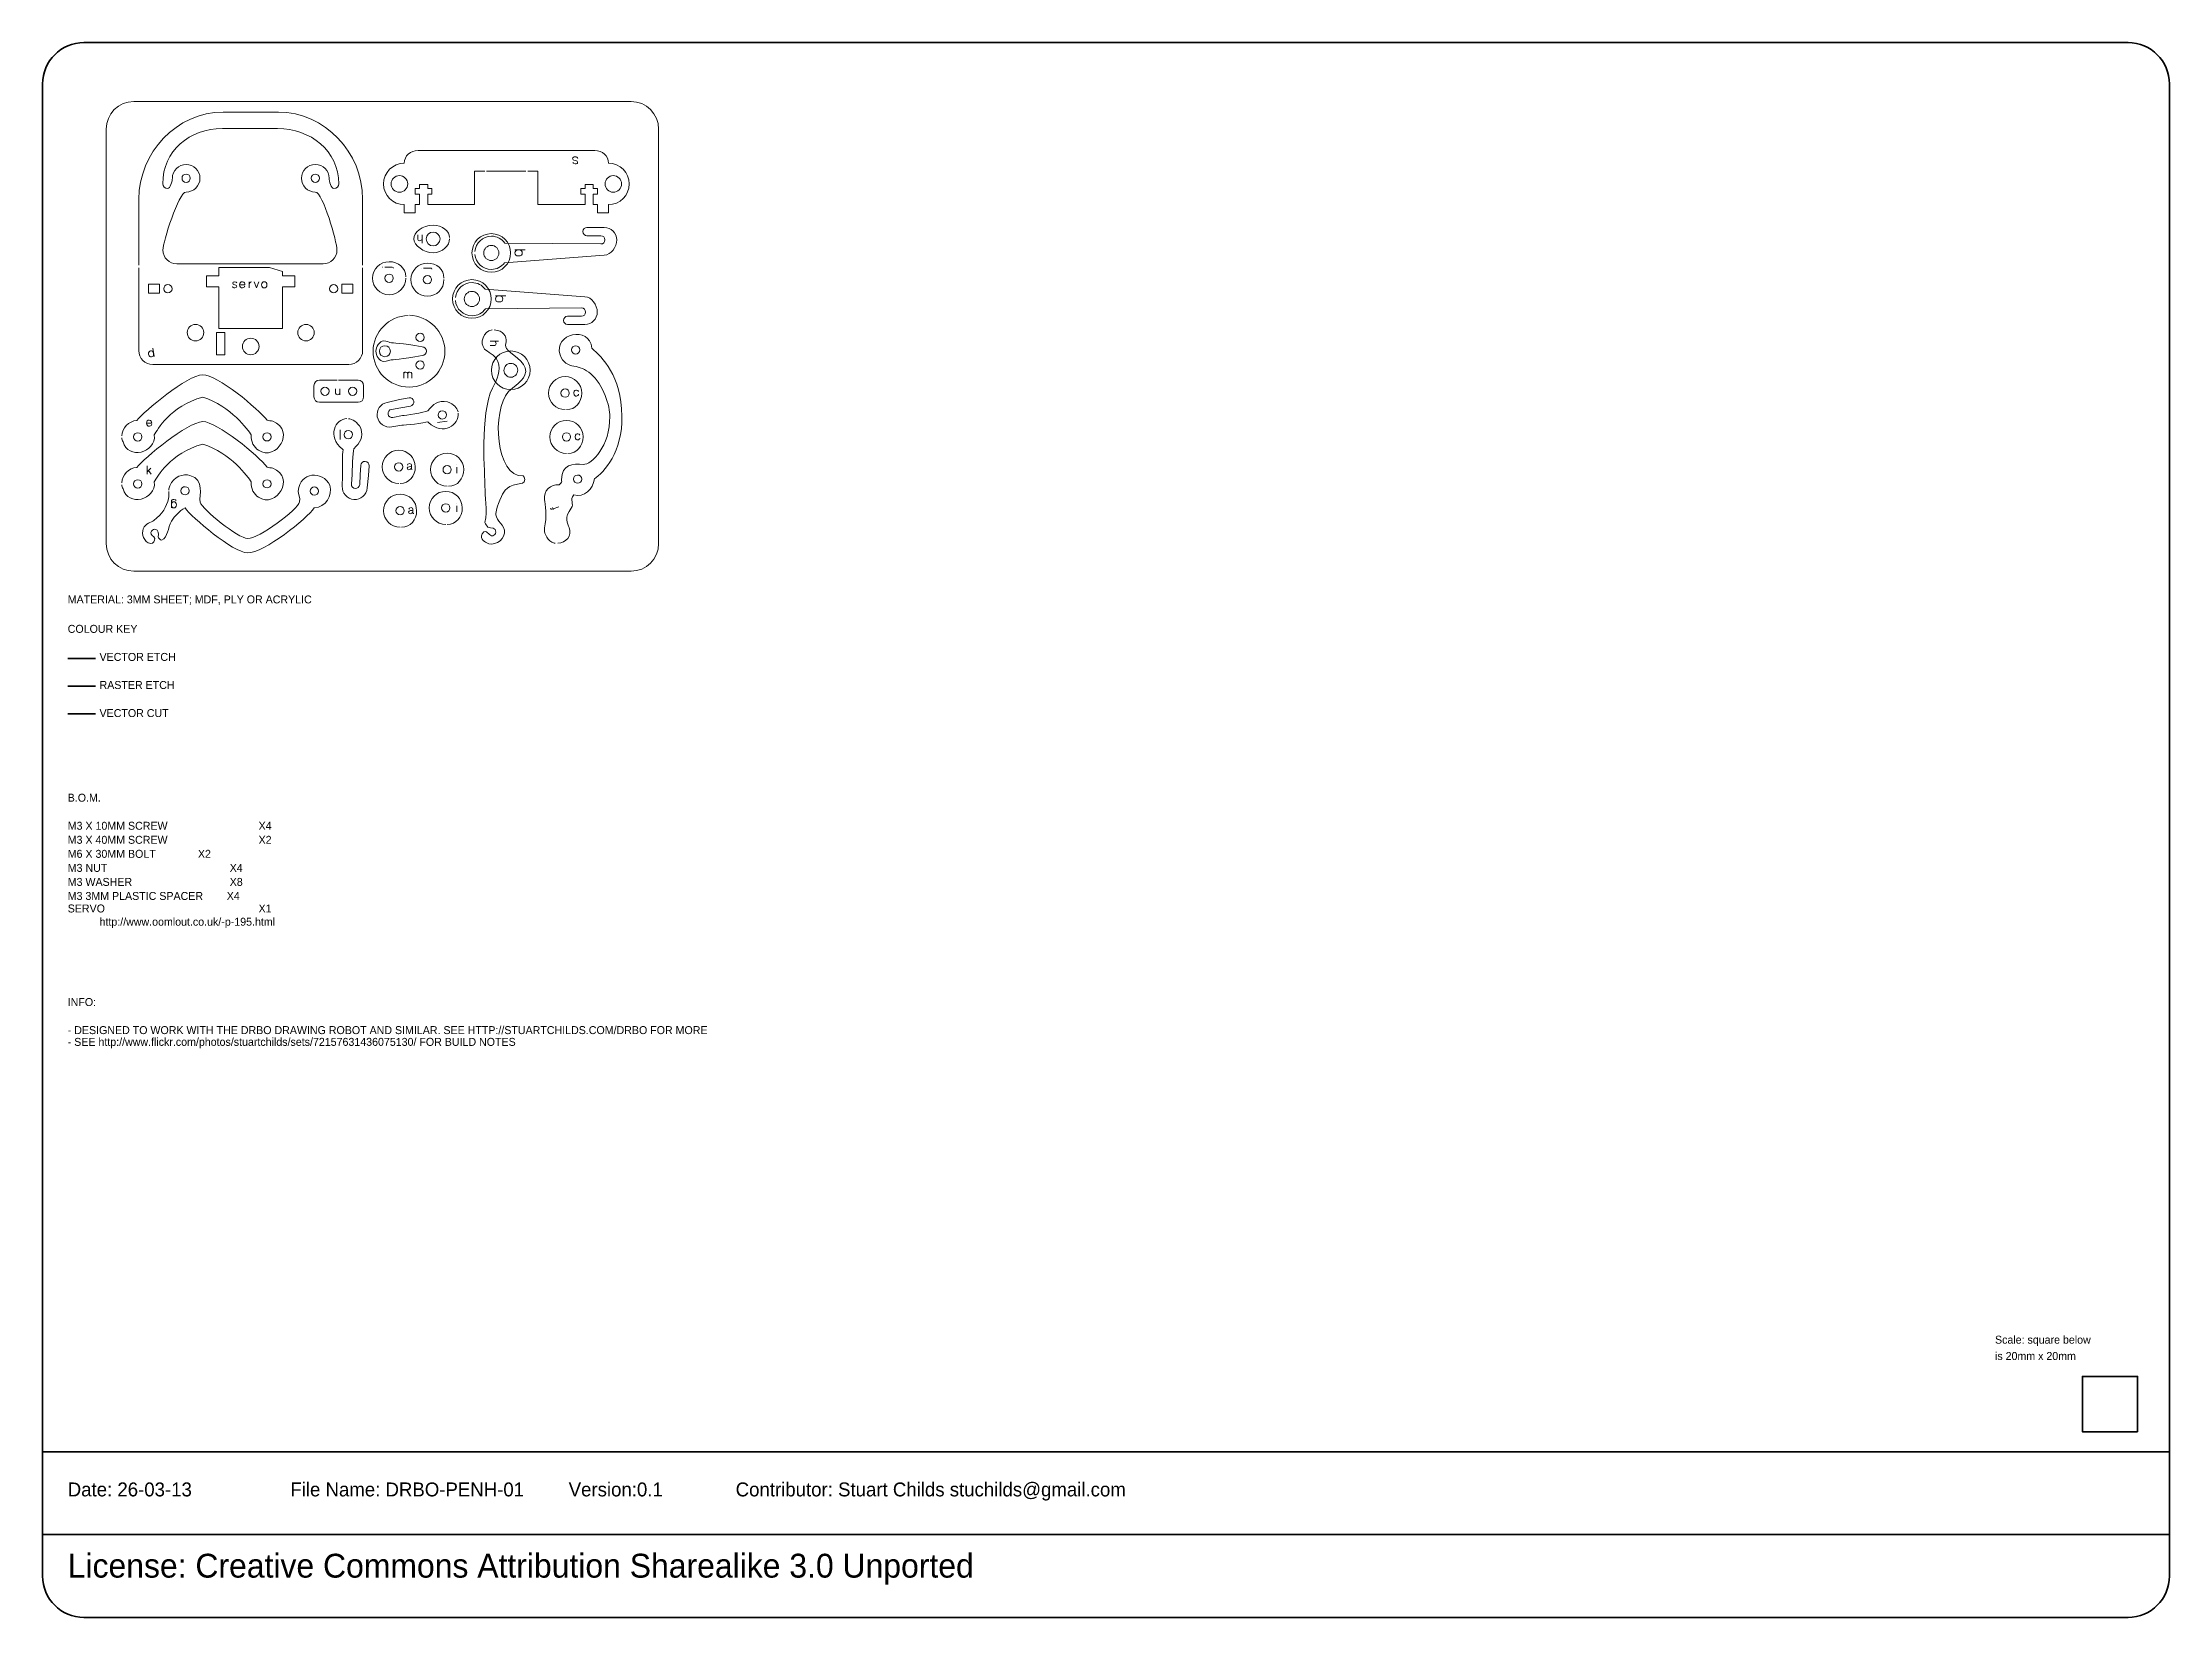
# Model space of a CAD drawing. Header units: inches. Extents: x 15 to 785, y -585 to -15.
import ezdxf

# ---------------------------------------------------------------- set-up
doc = ezdxf.new("R2010")
doc.units = ezdxf.units.IN
doc.header["$MEASUREMENT"] = 0
doc.layers.add('Layer 1', color=7, linetype='Continuous')

msp = doc.modelspace()

# ---------------------------------------------------------------- texts
at = {"layer": 'Layer 1', "color": 179, "true_color": 0x231f20, "attachment_point": 7}
for s, insert, char_height in [('\\fEng_HelvLine Normal|b0|i0|c0|p34;\\W1;MATERIAL: 3MM SHEET; MDF, PLY OR ACRYLIC', (24.12, -218.52), 2.8787), ('\\fEng_HelvLine Normal|b0|i0|c0|p34;\\W1;COLOUR KEY', (24.12, -228.68), 2.8787), ('\\fEng_HelvLine Normal|b0|i0|c0|p34;\\W1;^IVECTOR ETCH', (24.12, -238.84), 2.8787), ('\\fEng_HelvLine Normal|b0|i0|c0|p34;\\W1;^I', (24.12, -243.92), 2.8787), ('\\fEng_HelvLine Normal|b0|i0|c0|p34;\\W1;^IRASTER ETCH^I', (24.12, -249), 2.8787), ('\\fEng_HelvLine Normal|b0|i0|c0|p34;\\W1;^I', (24.12, -254.08), 2.8787), ('\\fEng_HelvLine Normal|b0|i0|c0|p34;\\W1;^IVECTOR CUT', (24.12, -259.16), 2.8787), ('\\fEng_HelvLine Normal|b0|i0|c0|p34;\\W1;B.O.M.', (24.12, -289.79), 2.8787), ('\\fEng_HelvLine Normal|b0|i0|c0|p34;\\W1;M3 X 10MM SCREW^I^I^IX4', (24.12, -299.95), 2.8787), ('\\fEng_HelvLine Normal|b0|i0|c0|p34;\\W1;M3 X 40MM SCREW^I^I^IX2', (24.12, -305.03), 2.8787), ('\\fEng_HelvLine Normal|b0|i0|c0|p34;\\W1;M6 X 30MM BOLT^I^I^IX2', (24.12, -310.11), 2.8787), ('\\fEng_HelvLine Normal|b0|i0|c0|p34;\\W1;M3 NUT^I^I^I^I^IX4', (24.12, -315.19), 2.8787), ('\\fEng_HelvLine Normal|b0|i0|c0|p34;\\W1;M3 WASHER^I^I^I^IX8', (24.12, -320.27), 2.8787), ('\\fEng_HelvLine Normal|b0|i0|c0|p34;\\W1;M3 3MM PLASTIC SPACER^IX4', (24.12, -325.35), 2.8787), ('\\fEng_HelvLine Normal|b0|i0|c0|p34;\\W1;SERVO^I^I^I^I^IX1^Ihttp://www.oomlout.co.uk/-p-195.html', (24.12, -335.51), 2.8787), ('\\fEng_HelvLine Normal|b0|i0|c0|p34;\\W1;INFO:', (24.12, -363.75), 2.8787), ('\\fEng_HelvLine Normal|b0|i0|c0|p34;\\W1;- DESIGNED TO WORK WITH THE DRBO DRAWING ROBOT AND SIMILAR. SEE HTTP://STUARTCHILDS.COM/DRBO FOR MORE', (24.12, -373.91), 2.87867), ('\\fEng_HelvLine Normal|b0|i0|c0|p34;\\W1;- SEE http://www.flickr.com/photos/stuartchilds/sets/72157631436075130/ FOR BUILD NOTES', (24.12, -378.99), 2.87867), ('\\fEng_HelvLine Normal|b0|i0|c0|p34;\\W1;Scale: square below ', (721.84, -486.78), 2.8787), ('\\fEng_HelvLine Normal|b0|i0|c0|p34;\\W1;is 20mm x 20mm', (721.84, -491.86), 2.8787), ('\\fEng_HelvLine Normal|b0|i0|c0|p34;\\W1;Date: 26-03-13^I^IFile Name: DRBO-PENH-01^IVersion:0.1^I^IContributor: Stuart Childs stuchilds\\fMyriad Pro|b0|i0|c0|p34;@\\fEng_HelvLine Normal|b0|i0|c0|p34;gmail.com^I^I', (24.12, -542.71), 5.03767), ('\\fEng_HelvLine Normal|b0|i0|c0|p34;\\W1;License: Creative Commons Attribution Sharealike 3.0 Unported^I^I', (24.12, -573.19), 8.636)]:
    msp.add_mtext(s, dxfattribs=dict(at, insert=insert, char_height=char_height))

# ---------------------------------------------------------------- blocks, each defined once
blk = doc.blocks.new('block 2')
at = {"layer": 'Layer 1', "color": 179, "lineweight": 35, "true_color": 0x231f20}
blk.add_lwpolyline([(785, -555), (15, -555), (15, -525), (785, -525), (785, -555)], dxfattribs=at)
blk.add_open_spline([(785, -570), (785, -578.28), (778.28, -585), (770, -585), (770, -585), (30, -585), (30, -585), (21.72, -585), (15, -578.28), (15, -570), (15, -570), (15, -30), (15, -30), (15, -21.72), (21.72, -15), (30, -15), (30, -15), (770, -15), (770, -15), (778.28, -15), (785, -21.72), (785, -30), (785, -30), (785, -570), (785, -570)], degree=3, knots=[0, 0, 0, 0, 1, 1, 1, 2, 2, 2, 3, 3, 3, 4, 4, 4, 5, 5, 5, 6, 6, 6, 7, 7, 7, 8, 8, 8, 8], dxfattribs=at)

# ---------------------------------------------------------------- linework, layer by layer
at = {"layer": 'Layer 1', "color": 7, "lineweight": 9, "true_color": 0xffffff}
msp.add_lwpolyline([(175.67, -61.6), (189.92, -61.6)], dxfattribs=at)
at = {"layer": 'Layer 1', "color": 13, "lineweight": 9, "true_color": 0xed6444}
msp.add_lwpolyline([(78.88, -103.44), (74.38, -103.44), (74.38, -99.44), (78.88, -99.44), (78.88, -96.44), (97.17, -96.44), (101.88, -97.82), (101.88, -99.44), (106.38, -99.44), (106.38, -103.44), (101.88, -103.44), (101.88, -118.44), (78.88, -118.44), (78.88, -103.44)], dxfattribs=at)
at = {"layer": 'Layer 1', "color": 179, "lineweight": 9, "true_color": 0x231f20}
for points in [[(57.38, -105.7), (53.38, -105.7), (53.38, -102.5), (57.38, -102.5), (57.38, -105.7)], [(127.38, -105.7), (123.38, -105.7), (123.38, -102.5), (127.38, -102.5), (127.38, -105.7)], [(80.97, -128), (77.97, -128), (77.97, -120), (80.97, -120), (80.97, -128)]]:
    msp.add_lwpolyline(points, dxfattribs=at)
at = {"layer": 'Layer 1', "color": 13, "lineweight": 35, "true_color": 0xed6444}
msp.add_lwpolyline([(34.12, -237.98), (24.12, -237.98)], dxfattribs=at)
at = {"layer": 'Layer 1', "color": 215, "lineweight": 35, "true_color": 0x9852a0}
msp.add_lwpolyline([(34.12, -247.98), (24.12, -247.98)], dxfattribs=at)
at = {"layer": 'Layer 1', "color": 179, "lineweight": 35, "true_color": 0x231f20}
msp.add_lwpolyline([(34.12, -257.98), (24.12, -257.98)], dxfattribs=at)
at = {"layer": 'Layer 1', "color": 30, "lineweight": 35, "true_color": 0xf58726}
msp.add_lwpolyline([(773.47, -517.77), (753.47, -517.77), (753.47, -497.77), (773.47, -497.77), (773.47, -517.77)], dxfattribs=at)
at = {"layer": 'Layer 1', "color": 179, "lineweight": 9, "true_color": 0x231f20}
for points, knots in [([(238.05, -196.33), (238.05, -201.85), (233.57, -206.33), (228.05, -206.33), (228.05, -206.33), (48.05, -206.33), (48.05, -206.33), (42.52, -206.33), (38.05, -201.85), (38.05, -196.33), (38.05, -196.33), (38.05, -46.33), (38.05, -46.33), (38.05, -40.81), (42.52, -36.33), (48.05, -36.33), (48.05, -36.33), (228.05, -36.33), (228.05, -36.33), (233.57, -36.33), (238.05, -40.81), (238.05, -46.33), (238.05, -46.33), (238.05, -196.33), (238.05, -196.33)], [0, 0, 0, 0, 1, 1, 1, 2, 2, 2, 3, 3, 3, 4, 4, 4, 5, 5, 5, 6, 6, 6, 7, 7, 7, 8, 8, 8, 8]), ([(130.88, -95.58), (130.88, -95.58), (130.88, -71.67), (130.88, -71.67), (130.88, -54.82), (117.23, -40.17), (100.38, -40.17), (100.38, -40.17), (80.38, -40.17), (80.38, -40.17), (63.54, -40.17), (49.88, -54.82), (49.88, -71.67), (49.88, -71.67), (49.88, -95.58), (49.88, -95.58)], [0, 0, 0, 0, 1, 1, 1, 2, 2, 2, 3, 3, 3, 4, 4, 4, 5, 5, 5, 5]), ([(121.6, -90.08), (121.6, -87.32), (116.51, -69.11), (113.75, -69.11), (110.98, -69.11), (108.75, -66.87), (108.75, -64.11), (108.75, -61.35), (110.98, -59.11), (113.75, -59.11), (116.51, -59.11), (118.75, -61.35), (118.75, -64.11), (118.75, -64.11), (118.75, -64.11), (118.75, -64.11), (118.75, -65.08), (119.53, -67.86), (120.5, -67.86), (121.46, -67.86), (122.25, -67.08), (122.25, -66.11), (122.25, -54.24), (111.97, -46.1), (100.1, -46.1), (100.1, -46.1), (80.1, -46.1), (80.1, -46.1), (68.22, -46.1), (58.51, -54.24), (58.51, -66.11), (58.51, -67.08), (59.29, -67.86), (60.26, -67.86), (61.22, -67.86), (62.01, -65.08), (62.01, -64.11), (62.01, -64.11), (61.99, -64.11), (61.99, -64.11), (61.99, -61.35), (64.22, -59.11), (66.99, -59.11), (69.75, -59.11), (71.99, -61.35), (71.99, -64.11), (71.99, -66.87), (69.75, -69.11), (66.99, -69.11), (64.22, -69.11), (58.6, -87.32), (58.6, -90.08)], [0, 0, 0, 0, 1, 1, 1, 2, 2, 2, 3, 3, 3, 4, 4, 4, 5, 5, 5, 6, 6, 6, 7, 7, 7, 8, 8, 8, 9, 9, 9, 10, 10, 10, 11, 11, 11, 12, 12, 12, 13, 13, 13, 14, 14, 14, 15, 15, 15, 16, 16, 16, 17, 17, 17, 17]), ([(68.49, -64.11), (68.49, -64.94), (67.81, -65.61), (66.99, -65.61), (66.16, -65.61), (65.49, -64.94), (65.49, -64.11), (65.49, -63.29), (66.16, -62.61), (66.99, -62.61), (67.81, -62.61), (68.49, -63.29), (68.49, -64.11)], [0, 0, 0, 0, 1, 1, 1, 2, 2, 2, 3, 3, 3, 4, 4, 4, 4]), ([(115.25, -64.11), (115.25, -64.94), (114.57, -65.61), (113.75, -65.61), (112.92, -65.61), (112.25, -64.94), (112.25, -64.11), (112.25, -63.29), (112.92, -62.61), (113.75, -62.61), (114.57, -62.61), (115.25, -63.29), (115.25, -64.11)], [0, 0, 0, 0, 1, 1, 1, 2, 2, 2, 3, 3, 3, 4, 4, 4, 4]), ([(121.6, -90.08), (121.6, -90.08), (121.6, -90.08), (121.6, -90.08), (121.6, -92.84), (119.36, -95.08), (116.6, -95.08), (116.6, -95.08), (63.6, -95.08), (63.6, -95.08), (60.83, -95.08), (58.6, -92.84), (58.6, -90.08), (58.6, -90.08), (58.6, -90.08), (58.6, -90.08)], [0, 0, 0, 0, 1, 1, 1, 2, 2, 2, 3, 3, 3, 4, 4, 4, 5, 5, 5, 5]), ([(49.88, -96.5), (49.88, -96.5), (49.89, -126.5), (49.89, -126.5), (49.89, -129.26), (52.12, -131.5), (54.89, -131.5), (54.89, -131.5), (108.25, -131.5), (108.25, -131.5), (108.25, -131.5), (125.88, -131.5), (125.88, -131.5), (128.64, -131.5), (130.88, -129.26), (130.88, -126.5), (130.88, -126.5), (130.88, -126.5), (130.88, -126.5), (130.88, -126.5), (130.88, -110.5), (130.88, -110.5), (130.88, -110.5), (130.88, -96.58), (130.88, -96.58)], [0, 0, 0, 0, 1, 1, 1, 2, 2, 2, 3, 3, 3, 4, 4, 4, 5, 5, 5, 6, 6, 6, 7, 7, 7, 8, 8, 8, 8]), ([(58.88, -104.1), (58.88, -104.93), (59.55, -105.6), (60.38, -105.6), (61.21, -105.6), (61.88, -104.93), (61.88, -104.1), (61.88, -103.27), (61.21, -102.6), (60.38, -102.6), (59.55, -102.6), (58.88, -103.27), (58.88, -104.1)], [0, 0, 0, 0, 1, 1, 1, 2, 2, 2, 3, 3, 3, 4, 4, 4, 4]), ([(118.88, -104.1), (118.88, -104.93), (119.55, -105.6), (120.38, -105.6), (121.21, -105.6), (121.88, -104.93), (121.88, -104.1), (121.88, -103.27), (121.21, -102.6), (120.38, -102.6), (119.55, -102.6), (118.88, -103.27), (118.88, -104.1)], [0, 0, 0, 0, 1, 1, 1, 2, 2, 2, 3, 3, 3, 4, 4, 4, 4]), ([(147.31, -113.73), (140.42, -114.05), (134.68, -119.74), (134.68, -126.71), (134.68, -133.89), (140.5, -139.71), (147.68, -139.71), (154.86, -139.71), (160.68, -133.89), (160.68, -126.71), (160.68, -119.66), (154.81, -113.92), (147.8, -113.72)], [0, 0, 0, 0, 1, 1, 1, 2, 2, 2, 3, 3, 3, 4, 4, 4, 4]), ([(67.38, -120), (67.38, -118.34), (68.73, -117), (70.38, -117), (72.04, -117), (73.38, -118.34), (73.38, -120), (73.38, -121.65), (72.04, -123), (70.38, -123), (68.73, -123), (67.38, -121.65), (67.38, -120)], [0, 0, 0, 0, 1, 1, 1, 2, 2, 2, 3, 3, 3, 4, 4, 4, 4]), ([(87.38, -125), (87.38, -123.34), (88.73, -122), (90.38, -122), (92.04, -122), (93.38, -123.34), (93.38, -125), (93.38, -126.65), (92.04, -128), (90.38, -128), (88.73, -128), (87.38, -126.65), (87.38, -125)], [0, 0, 0, 0, 1, 1, 1, 2, 2, 2, 3, 3, 3, 4, 4, 4, 4]), ([(107.38, -120), (107.38, -118.34), (108.73, -117), (110.38, -117), (112.04, -117), (113.38, -118.34), (113.38, -120), (113.38, -121.65), (112.04, -123), (110.38, -123), (108.73, -123), (107.38, -121.65), (107.38, -120)], [0, 0, 0, 0, 1, 1, 1, 2, 2, 2, 3, 3, 3, 4, 4, 4, 4]), ([(151.68, -123.21), (150.85, -123.21), (150.18, -122.54), (150.18, -121.71), (150.18, -120.88), (150.85, -120.21), (151.68, -120.21), (152.51, -120.21), (153.18, -120.88), (153.18, -121.71), (153.18, -122.54), (152.51, -123.21), (151.68, -123.21)], [0, 0, 0, 0, 1, 1, 1, 2, 2, 2, 3, 3, 3, 4, 4, 4, 4]), ([(138.93, -128.71), (137.83, -128.71), (136.93, -127.82), (136.93, -126.71), (136.93, -125.61), (137.83, -124.71), (138.93, -124.71), (140.04, -124.71), (140.93, -125.61), (140.93, -126.71), (140.93, -127.82), (140.04, -128.71), (138.93, -128.71)], [0, 0, 0, 0, 1, 1, 1, 2, 2, 2, 3, 3, 3, 4, 4, 4, 4]), ([(151.68, -133.21), (150.85, -133.21), (150.18, -132.54), (150.18, -131.71), (150.18, -130.88), (150.85, -130.21), (151.68, -130.21), (152.51, -130.21), (153.18, -130.88), (153.18, -131.71), (153.18, -132.54), (152.51, -133.21), (151.68, -133.21)], [0, 0, 0, 0, 1, 1, 1, 2, 2, 2, 3, 3, 3, 4, 4, 4, 4]), ([(121.62, -137.21), (121.62, -137.21), (115.25, -137.21), (115.25, -137.21), (114.14, -137.21), (113.25, -138.11), (113.25, -139.21), (113.25, -139.21), (113.25, -143.21), (113.25, -143.21), (113.25, -144.32), (114.14, -145.21), (115.25, -145.21), (115.25, -145.21), (129.25, -145.21), (129.25, -145.21), (130.35, -145.21), (131.25, -144.32), (131.25, -143.21), (131.25, -143.21), (131.25, -139.21), (131.25, -139.21), (131.25, -138.11), (130.35, -137.21), (129.25, -137.21), (129.25, -137.21), (122.12, -137.21), (122.12, -137.21)], [0, 0, 0, 0, 1, 1, 1, 2, 2, 2, 3, 3, 3, 4, 4, 4, 5, 5, 5, 6, 6, 6, 7, 7, 7, 8, 8, 8, 9, 9, 9, 9]), ([(115.75, -141.21), (115.75, -140.38), (116.42, -139.71), (117.25, -139.71), (118.08, -139.71), (118.75, -140.38), (118.75, -141.21), (118.75, -142.04), (118.08, -142.71), (117.25, -142.71), (116.42, -142.71), (115.75, -142.04), (115.75, -141.21)], [0, 0, 0, 0, 1, 1, 1, 2, 2, 2, 3, 3, 3, 4, 4, 4, 4]), ([(125.75, -141.21), (125.75, -140.38), (126.42, -139.71), (127.25, -139.71), (128.08, -139.71), (128.75, -140.38), (128.75, -141.21), (128.75, -142.04), (128.08, -142.71), (127.25, -142.71), (126.42, -142.71), (125.75, -142.04), (125.75, -141.21)], [0, 0, 0, 0, 1, 1, 1, 2, 2, 2, 3, 3, 3, 4, 4, 4, 4])]:
    msp.add_open_spline(points, degree=3, knots=knots, dxfattribs=at)
at = {"layer": 'Layer 1', "color": 7, "lineweight": 9, "true_color": 0xffffff}
for points, knots in [([(190.67, -61.6), (190.67, -61.6), (194.27, -61.6), (194.27, -61.6), (194.27, -61.6), (194.27, -73.67), (194.27, -73.67), (194.27, -73.67), (194.27, -73.67), (194.27, -73.67), (194.27, -73.67), (211.4, -73.67), (211.4, -73.67), (211.4, -73.67), (211.4, -69.93), (211.4, -69.93), (211.4, -69.93), (209.9, -69.93), (209.9, -69.93), (209.9, -69.93), (209.9, -67.83), (209.9, -67.83), (209.9, -67.83), (211.4, -67.83), (211.4, -67.83), (211.4, -67.83), (211.4, -66.33), (211.4, -66.33), (211.4, -66.33), (214.39, -66.33), (214.39, -66.33), (214.39, -66.33), (214.39, -67.83), (214.39, -67.83), (214.39, -67.83), (215.89, -67.83), (215.89, -67.83), (215.89, -67.83), (215.89, -69.93), (215.89, -69.93), (215.89, -69.93), (214.39, -69.93), (214.39, -69.93), (214.39, -69.93), (214.39, -73.67), (214.39, -73.67), (214.39, -73.67), (215.89, -73.67), (215.89, -73.67), (215.89, -73.67), (215.89, -76.66), (215.89, -76.66), (215.89, -76.66), (219.89, -76.66), (219.89, -76.66), (219.89, -76.66), (219.89, -73.67), (219.89, -73.67), (224.03, -73.67), (227.39, -70.31), (227.39, -66.17), (227.39, -62.02), (224.03, -58.67), (219.89, -58.67), (219.89, -55.91), (217.65, -54.1), (214.89, -54.1), (214.89, -54.1), (203.91, -54.1), (192.92, -54.1), (181.93, -54.1), (150.94, -54.1), (150.94, -54.1), (148.19, -54.1), (145.95, -55.91), (145.95, -58.67), (141.81, -58.67), (138.45, -62.02), (138.45, -66.17), (138.45, -70.31), (141.81, -73.67), (145.95, -73.67), (145.95, -73.67), (145.95, -73.67), (145.95, -73.67), (145.95, -73.67), (145.95, -76.66), (145.95, -76.66), (145.95, -76.66), (149.95, -76.66), (149.95, -76.66), (149.95, -76.66), (149.95, -73.67), (149.95, -73.67), (149.95, -73.67), (151.44, -73.67), (151.44, -73.67), (151.44, -73.67), (151.44, -69.93), (151.44, -69.93), (151.44, -69.93), (149.95, -69.93), (149.95, -69.93), (149.95, -69.93), (149.95, -67.83), (149.95, -67.83), (149.95, -67.83), (151.44, -67.83), (151.44, -67.83), (151.44, -67.83), (151.44, -66.33), (151.44, -66.33), (151.44, -66.33), (154.44, -66.33), (154.44, -66.33), (154.44, -66.33), (154.44, -67.83), (154.44, -67.83), (154.44, -67.83), (155.94, -67.83), (155.94, -67.83), (155.94, -67.83), (155.94, -69.93), (155.94, -69.93), (155.94, -69.93), (154.44, -69.93), (154.44, -69.93), (154.44, -69.93), (154.44, -73.67), (154.44, -73.67), (154.44, -73.67), (171.43, -73.67), (171.43, -73.67), (171.43, -73.67), (171.43, -61.6), (171.43, -61.6), (171.43, -61.6), (175.17, -61.6), (175.17, -61.6)], [0, 0, 0, 0, 1, 1, 1, 2, 2, 2, 3, 3, 3, 4, 4, 4, 5, 5, 5, 6, 6, 6, 7, 7, 7, 8, 8, 8, 9, 9, 9, 10, 10, 10, 11, 11, 11, 12, 12, 12, 13, 13, 13, 14, 14, 14, 15, 15, 15, 16, 16, 16, 17, 17, 17, 18, 18, 18, 19, 19, 19, 20, 20, 20, 21, 21, 21, 22, 22, 22, 23, 23, 23, 24, 24, 24, 25, 25, 25, 26, 26, 26, 27, 27, 27, 28, 28, 28, 29, 29, 29, 30, 30, 30, 31, 31, 31, 32, 32, 32, 33, 33, 33, 34, 34, 34, 35, 35, 35, 36, 36, 36, 37, 37, 37, 38, 38, 38, 39, 39, 39, 40, 40, 40, 41, 41, 41, 42, 42, 42, 43, 43, 43, 44, 44, 44, 45, 45, 45, 46, 46, 46, 46]), ([(147.2, -66.17), (147.2, -67.82), (145.86, -69.17), (144.2, -69.17), (142.54, -69.17), (141.2, -67.82), (141.2, -66.17), (141.2, -64.51), (142.54, -63.17), (144.2, -63.17), (145.86, -63.17), (147.2, -64.51), (147.2, -66.17)], [0, 0, 0, 0, 1, 1, 1, 2, 2, 2, 3, 3, 3, 4, 4, 4, 4]), ([(224.64, -66.17), (224.64, -67.82), (223.29, -69.17), (221.64, -69.17), (219.98, -69.17), (218.64, -67.82), (218.64, -66.17), (218.64, -64.51), (219.98, -63.17), (221.64, -63.17), (223.29, -63.17), (224.64, -64.51), (224.64, -66.17)], [0, 0, 0, 0, 1, 1, 1, 2, 2, 2, 3, 3, 3, 4, 4, 4, 4]), ([(162.39, -86.09), (162.39, -88.3), (159.71, -91.08), (156.4, -91.08), (153.09, -91.08), (149.4, -88.3), (149.4, -86.09), (149.4, -83.88), (152.4, -81.09), (156.4, -81.09), (159.71, -81.09), (162.39, -83.38), (162.39, -85.59)], [0, 0, 0, 0, 1, 1, 1, 2, 2, 2, 3, 3, 3, 4, 4, 4, 4]), ([(158.9, -86.09), (158.9, -87.47), (157.78, -88.59), (156.4, -88.59), (155.02, -88.59), (153.9, -87.47), (153.9, -86.09), (153.9, -84.71), (155.02, -83.59), (156.4, -83.59), (157.78, -83.59), (158.9, -84.71), (158.9, -86.09)], [0, 0, 0, 0, 1, 1, 1, 2, 2, 2, 3, 3, 3, 4, 4, 4, 4]), ([(171.52, -91.66), (171.81, -94.7), (174.37, -97.09), (177.49, -97.09), (179.44, -97.09), (181.17, -96.16), (182.27, -94.72), (182.27, -94.72), (182.27, -94.72), (182.27, -94.72), (182.27, -94.72), (218.35, -91.91), (218.35, -91.91), (220.84, -91.91), (222.85, -88.89), (222.85, -86.41), (222.85, -86.41), (222.85, -86.41), (222.85, -86.41), (222.85, -83.92), (220.84, -81.91), (218.35, -81.91), (218.35, -81.91), (212.1, -81.91), (212.1, -81.91), (211.28, -81.91), (210.6, -82.58), (210.6, -83.41), (210.6, -83.41), (210.6, -83.41), (210.6, -83.41), (210.6, -84.24), (211.28, -84.91), (212.1, -84.91), (212.1, -84.91), (212.13, -84.91), (212.13, -84.91), (212.13, -84.91), (217.1, -84.91), (217.1, -84.91), (217.93, -84.91), (218.6, -85.58), (218.6, -86.41), (218.6, -86.41), (218.6, -86.41), (218.6, -86.41), (218.6, -87.24), (217.93, -87.91), (217.1, -87.91), (217.1, -87.91), (182.37, -87.6), (182.37, -87.6), (182.37, -87.6), (182.38, -87.6), (182.38, -87.6), (181.29, -86.08), (179.51, -85.09), (177.49, -85.09), (174.32, -85.09), (171.73, -87.54), (171.51, -90.66)], [0, 0, 0, 0, 1, 1, 1, 2, 2, 2, 3, 3, 3, 4, 4, 4, 5, 5, 5, 6, 6, 6, 7, 7, 7, 8, 8, 8, 9, 9, 9, 10, 10, 10, 11, 11, 11, 12, 12, 12, 13, 13, 13, 14, 14, 14, 15, 15, 15, 16, 16, 16, 17, 17, 17, 18, 18, 18, 19, 19, 19, 20, 20, 20, 20]), ([(180.22, -91.16), (180.22, -89.64), (178.98, -88.41), (177.47, -88.41), (175.95, -88.41), (174.72, -89.64), (174.72, -91.16), (174.72, -92.68), (175.95, -93.91), (177.47, -93.91), (178.98, -93.91), (180.22, -92.68), (180.22, -91.16)], [0, 0, 0, 0, 1, 1, 1, 2, 2, 2, 3, 3, 3, 4, 4, 4, 4]), ([(146.47, -100.3), (146.47, -103.61), (143.78, -106.3), (140.47, -106.3), (137.16, -106.3), (134.48, -103.61), (134.48, -100.3), (134.48, -96.99), (137.16, -94.31), (140.47, -94.31), (143.78, -94.31), (146.47, -96.49), (146.47, -99.8)], [0, 0, 0, 0, 1, 1, 1, 2, 2, 2, 3, 3, 3, 4, 4, 4, 4]), ([(140.47, -98.81), (141.3, -98.81), (141.97, -99.48), (141.97, -100.3), (141.97, -101.13), (141.3, -101.8), (140.47, -101.8), (139.65, -101.8), (138.98, -101.13), (138.98, -100.3), (138.98, -99.48), (139.65, -98.81), (140.47, -98.81)], [0, 0, 0, 0, 1, 1, 1, 2, 2, 2, 3, 3, 3, 4, 4, 4, 4]), ([(160.33, -100.81), (160.33, -104.12), (157.65, -106.8), (154.34, -106.8), (151.03, -106.8), (148.34, -104.12), (148.34, -100.81), (148.34, -97.5), (151.03, -94.82), (154.34, -94.82), (157.65, -94.82), (160.33, -97), (160.33, -100.31)], [0, 0, 0, 0, 1, 1, 1, 2, 2, 2, 3, 3, 3, 4, 4, 4, 4]), ([(154.34, -99.31), (155.16, -99.31), (155.83, -99.98), (155.83, -100.81), (155.83, -101.64), (155.16, -102.31), (154.34, -102.31), (153.51, -102.31), (152.84, -101.64), (152.84, -100.81), (152.84, -99.98), (153.51, -99.31), (154.34, -99.31)], [0, 0, 0, 0, 1, 1, 1, 2, 2, 2, 3, 3, 3, 4, 4, 4, 4]), ([(164.51, -107.31), (164.79, -104.27), (167.36, -101.88), (170.48, -101.88), (172.43, -101.88), (174.16, -102.81), (175.25, -104.25), (175.25, -104.25), (175.25, -104.25), (175.25, -104.25), (175.25, -104.25), (211.34, -107.06), (211.34, -107.06), (213.82, -107.06), (215.84, -110.07), (215.84, -112.56), (215.84, -112.56), (215.84, -112.56), (215.84, -112.56), (215.84, -115.05), (213.82, -117.06), (211.34, -117.06), (211.34, -117.06), (205.09, -117.06), (205.09, -117.06), (204.26, -117.06), (203.59, -116.39), (203.59, -115.56), (203.59, -115.56), (203.59, -115.56), (203.59, -115.56), (203.59, -114.73), (204.26, -114.06), (205.09, -114.06), (205.09, -114.06), (205.12, -114.06), (205.12, -114.06), (205.12, -114.06), (210.09, -114.06), (210.09, -114.06), (210.92, -114.06), (211.59, -113.39), (211.59, -112.56), (211.59, -112.56), (211.59, -112.56), (211.59, -112.56), (211.59, -111.73), (210.92, -111.06), (210.09, -111.06), (210.09, -111.06), (175.36, -111.37), (175.36, -111.37), (175.36, -111.37), (175.36, -111.37), (175.36, -111.37), (174.27, -112.89), (172.49, -113.88), (170.48, -113.88), (167.31, -113.88), (164.71, -111.43), (164.49, -108.31)], [0, 0, 0, 0, 1, 1, 1, 2, 2, 2, 3, 3, 3, 4, 4, 4, 5, 5, 5, 6, 6, 6, 7, 7, 7, 8, 8, 8, 9, 9, 9, 10, 10, 10, 11, 11, 11, 12, 12, 12, 13, 13, 13, 14, 14, 14, 15, 15, 15, 16, 16, 16, 17, 17, 17, 18, 18, 18, 19, 19, 19, 20, 20, 20, 20]), ([(173.2, -107.81), (173.2, -109.33), (171.97, -110.56), (170.45, -110.56), (168.93, -110.56), (167.7, -109.33), (167.7, -107.81), (167.7, -106.29), (168.93, -105.06), (170.45, -105.06), (171.97, -105.06), (173.2, -106.29), (173.2, -107.81)], [0, 0, 0, 0, 1, 1, 1, 2, 2, 2, 3, 3, 3, 4, 4, 4, 4]), ([(177.72, -118.97), (174.49, -119.47), (173.17, -123.75), (175.04, -125.92), (176.06, -127.09), (178.77, -127.82), (179.82, -130.38), (181.13, -133.57), (179.47, -137), (177.91, -140.04), (173.2, -149.21), (175.2, -172.21), (175.16, -175.6), (175.11, -179.24), (176.22, -184.19), (175.13, -188.72), (175.35, -189.37), (175.83, -189.84), (176.24, -190.37), (177.33, -190.76), (179.17, -190.55), (179.14, -192.19), (179.09, -192.88), (178.59, -193.24), (178.04, -193.55), (176.66, -193.77), (176.31, -191.58), (174.79, -192.1), (172.38, -194.04), (175.29, -195.79), (175.62, -196), (178.03, -197.47), (181.88, -195.46), (182.22, -192.57), (182.59, -189.48), (179.22, -188.13), (179.14, -185.9), (179.09, -184.55), (179.43, -183.28), (181.14, -179.29), (182.06, -177.15), (183.36, -175.11), (188.78, -174.52), (190.02, -174.39), (189.6, -171.84), (188.97, -171.87), (179, -172.36), (177.45, -148.27), (183.75, -141.33), (185.23, -139.71), (189.67, -137.27), (189.93, -134.03), (190.21, -130.6), (183.93, -127.38), (182.93, -125.76), (182.02, -124.27), (183.85, -122.39), (181.93, -120.38), (181.22, -119.63), (180.41, -119.26), (178.47, -118.97)], [0, 0, 0, 0, 1, 1, 1, 2, 2, 2, 3, 3, 3, 4, 4, 4, 5, 5, 5, 6, 6, 6, 7, 7, 7, 8, 8, 8, 9, 9, 9, 10, 10, 10, 11, 11, 11, 12, 12, 12, 13, 13, 13, 14, 14, 14, 15, 15, 15, 16, 16, 16, 17, 17, 17, 18, 18, 18, 19, 19, 19, 20, 20, 20, 20]), ([(207.29, -178.74), (211.04, -179.94), (214.48, -176.58), (214.77, -172.93), (218.19, -170.59), (225.06, -163.12), (224.76, -150.19), (224.43, -135.61), (217.7, -128.89), (213.84, -125.66), (213.13, -117.18), (199.89, -120.35), (202.36, -128.04), (203.25, -130.79), (205.37, -131.87), (207.38, -132.17), (209.38, -132.47), (211.52, -133.18), (213.45, -134.86), (217.93, -138.77), (220.64, -146.7), (220.32, -150.33), (220.6, -160.92), (213.82, -167.92), (210.76, -167.69), (207, -167.42), (202.9, -167.62), (202.89, -173.1), (202.89, -173.36), (202.96, -173.56), (203.03, -173.81)], [0, 0, 0, 0, 1, 1, 1, 2, 2, 2, 3, 3, 3, 4, 4, 4, 5, 5, 5, 6, 6, 6, 7, 7, 7, 8, 8, 8, 9, 9, 9, 10, 10, 10, 10]), ([(206.51, -126.24), (206.5, -125.41), (207.16, -124.74), (207.99, -124.73), (208.82, -124.72), (209.49, -125.39), (209.5, -126.21), (209.51, -127.04), (208.85, -127.72), (208.02, -127.73), (207.19, -127.73), (206.51, -127.07), (206.51, -126.24)], [0, 0, 0, 0, 1, 1, 1, 2, 2, 2, 3, 3, 3, 4, 4, 4, 4]), ([(43.71, -158.1), (43.75, -158.66), (43.88, -158.96), (44.14, -159.48), (45.75, -166.11), (56.26, -163.61), (55.45, -157.02), (56.51, -155.18), (61.19, -146.64), (72.99, -143.3), (83.25, -146.64), (89.4, -155.23), (90.57, -157.02), (90.24, -159.43), (91.62, -161.56), (93.14, -162.56), (99.65, -166.83), (106.88, -155.39), (98.32, -152.08), (97.75, -151.86), (96.96, -151.98), (96.29, -151.65), (93.27, -147.69), (78.12, -135.1), (72.99, -135.22), (67.42, -135.34), (51.87, -148.46), (49.09, -151.75), (46.22, -151.99), (43.69, -154.57), (43.71, -157.35)], [0, 0, 0, 0, 1, 1, 1, 2, 2, 2, 3, 3, 3, 4, 4, 4, 5, 5, 5, 6, 6, 6, 7, 7, 7, 8, 8, 8, 9, 9, 9, 10, 10, 10, 10]), ([(184.1, -136.08), (182.74, -135.84), (181.83, -134.55), (182.07, -133.19), (182.31, -131.83), (183.6, -130.92), (184.96, -131.15), (186.32, -131.39), (187.23, -132.68), (186.99, -134.04), (186.76, -135.4), (185.46, -136.31), (184.1, -136.08)], [0, 0, 0, 0, 1, 1, 1, 2, 2, 2, 3, 3, 3, 4, 4, 4, 4]), ([(204.19, -147.86), (200.88, -147.86), (198.2, -145.18), (198.2, -141.87), (198.2, -138.56), (200.88, -135.88), (204.19, -135.88), (207.5, -135.88), (210.18, -138.56), (210.18, -141.87), (210.18, -145.18), (208, -147.86), (204.69, -147.86)], [0, 0, 0, 0, 1, 1, 1, 2, 2, 2, 3, 3, 3, 4, 4, 4, 4]), ([(165.49, -149.1), (165.92, -153.25), (160.02, -157.72), (154.75, -152.48), (154.67, -152.4), (154.6, -152.32), (154.52, -152.24), (153.37, -152.78), (145.91, -153.46), (145.08, -153.53), (145.08, -153.53), (141.45, -154.07), (141.45, -154.07), (139, -154.52), (136.65, -152.92), (136.19, -150.47), (135.74, -148.03), (137.34, -145.68), (139.79, -145.22), (139.79, -145.22), (144.23, -144.2), (144.23, -144.2), (144.23, -144.2), (147.68, -143.59), (147.68, -143.59), (148.49, -143.45), (149.27, -144), (149.41, -144.81), (149.56, -145.63), (149.01, -146.41), (148.19, -146.55), (148.19, -146.55), (144.75, -147.15), (144.75, -147.15), (144.75, -147.15), (141.3, -147.75), (141.3, -147.75), (140.48, -147.9), (139.94, -148.67), (140.08, -149.49), (140.22, -150.3), (141, -150.85), (141.81, -150.71), (141.81, -150.71), (145.29, -150.04), (145.29, -150.04), (146.13, -149.97), (153.28, -148.86), (154.44, -148.32), (156.56, -145.86), (158.03, -144.34), (161.58, -145.05), (163.92, -145.98), (165.07, -147.14), (165.41, -148.61)], [0, 0, 0, 0, 1, 1, 1, 2, 2, 2, 3, 3, 3, 4, 4, 4, 5, 5, 5, 6, 6, 6, 7, 7, 7, 8, 8, 8, 9, 9, 9, 10, 10, 10, 11, 11, 11, 12, 12, 12, 13, 13, 13, 14, 14, 14, 15, 15, 15, 16, 16, 16, 17, 17, 17, 18, 18, 18, 18]), ([(205.69, -141.87), (205.69, -142.7), (205.02, -143.37), (204.19, -143.37), (203.36, -143.37), (202.69, -142.7), (202.69, -141.87), (202.69, -141.04), (203.36, -140.37), (204.19, -140.37), (205.02, -140.37), (205.69, -141.04), (205.69, -141.87)], [0, 0, 0, 0, 1, 1, 1, 2, 2, 2, 3, 3, 3, 4, 4, 4, 4]), ([(43.71, -175.1), (43.75, -175.66), (43.88, -175.96), (44.14, -176.48), (45.75, -183.11), (56.26, -180.61), (55.45, -174.02), (56.51, -172.18), (61.19, -163.64), (72.99, -160.3), (83.25, -163.64), (89.4, -172.23), (90.57, -174.02), (90.24, -176.42), (91.62, -178.56), (93.14, -179.56), (99.65, -183.82), (106.88, -172.39), (98.32, -169.08), (97.75, -168.86), (96.96, -168.98), (96.29, -168.65), (93.27, -164.69), (78.12, -152.1), (72.99, -152.21), (67.42, -152.34), (51.87, -165.46), (49.09, -168.75), (46.22, -168.99), (43.69, -171.57), (43.71, -174.35)], [0, 0, 0, 0, 1, 1, 1, 2, 2, 2, 3, 3, 3, 4, 4, 4, 5, 5, 5, 6, 6, 6, 7, 7, 7, 8, 8, 8, 9, 9, 9, 10, 10, 10, 10]), ([(125.21, -151.11), (121.04, -151.15), (117.77, -157.53), (123.59, -162.16), (123.67, -162.23), (123.76, -162.3), (123.84, -162.36), (123.45, -163.57), (123.62, -171.06), (123.65, -171.89), (123.65, -171.89), (123.53, -175.56), (123.53, -175.56), (123.36, -178.04), (125.22, -180.19), (127.7, -180.37), (130.18, -180.54), (132.33, -178.67), (132.51, -176.19), (132.51, -176.19), (133.02, -171.66), (133.02, -171.66), (133.02, -171.66), (133.22, -168.17), (133.22, -168.17), (133.27, -167.34), (132.64, -166.63), (131.81, -166.59), (130.98, -166.54), (130.27, -167.17), (130.23, -168), (130.23, -168), (130.02, -171.49), (130.02, -171.49), (130.02, -171.49), (129.82, -174.98), (129.82, -174.98), (129.77, -175.81), (129.06, -176.44), (128.23, -176.39), (127.41, -176.35), (126.78, -175.64), (126.82, -174.81), (126.82, -174.81), (127.09, -171.28), (127.09, -171.28), (127.06, -170.44), (127.35, -163.2), (127.75, -162), (129.95, -159.61), (131.29, -157.97), (130.18, -154.52), (128.99, -152.31), (127.21, -151.3), (125.71, -151.13)], [0, 0, 0, 0, 1, 1, 1, 2, 2, 2, 3, 3, 3, 4, 4, 4, 5, 5, 5, 6, 6, 6, 7, 7, 7, 8, 8, 8, 9, 9, 9, 10, 10, 10, 11, 11, 11, 12, 12, 12, 13, 13, 13, 14, 14, 14, 15, 15, 15, 16, 16, 16, 17, 17, 17, 18, 18, 18, 18]), ([(161.22, -149.69), (161.18, -148.87), (160.48, -148.23), (159.66, -148.27), (158.83, -148.31), (158.19, -149.01), (158.23, -149.84), (158.27, -150.66), (158.97, -151.3), (159.8, -151.26), (160.62, -151.22), (161.26, -150.52), (161.22, -149.69)], [0, 0, 0, 0, 1, 1, 1, 2, 2, 2, 3, 3, 3, 4, 4, 4, 4]), ([(204.68, -163.72), (201.37, -163.72), (198.69, -161.04), (198.69, -157.73), (198.69, -154.42), (201.37, -151.74), (204.68, -151.74), (207.99, -151.74), (210.68, -154.42), (210.68, -157.73), (210.68, -161.04), (208.49, -163.72), (205.18, -163.72)], [0, 0, 0, 0, 1, 1, 1, 2, 2, 2, 3, 3, 3, 4, 4, 4, 4]), ([(47.99, -157.73), (47.99, -156.9), (48.66, -156.23), (49.49, -156.23), (50.31, -156.23), (50.98, -156.9), (50.98, -157.73), (50.98, -158.56), (50.31, -159.23), (49.49, -159.23), (48.66, -159.23), (47.99, -158.56), (47.99, -157.73)], [0, 0, 0, 0, 1, 1, 1, 2, 2, 2, 3, 3, 3, 4, 4, 4, 4]), ([(94.77, -157.71), (94.77, -156.88), (95.44, -156.21), (96.27, -156.21), (97.1, -156.21), (97.77, -156.88), (97.77, -157.71), (97.77, -158.54), (97.1, -159.21), (96.27, -159.21), (95.44, -159.21), (94.77, -158.54), (94.77, -157.71)], [0, 0, 0, 0, 1, 1, 1, 2, 2, 2, 3, 3, 3, 4, 4, 4, 4]), ([(125.61, -155.41), (126.43, -155.36), (127.15, -155.98), (127.2, -156.81), (127.26, -157.63), (126.63, -158.35), (125.81, -158.4), (124.98, -158.46), (124.27, -157.83), (124.21, -157.01), (124.16, -156.18), (124.78, -155.47), (125.61, -155.41)], [0, 0, 0, 0, 1, 1, 1, 2, 2, 2, 3, 3, 3, 4, 4, 4, 4]), ([(206.18, -157.73), (206.18, -158.56), (205.51, -159.23), (204.68, -159.23), (203.86, -159.23), (203.19, -158.56), (203.19, -157.73), (203.19, -156.9), (203.86, -156.23), (204.68, -156.23), (205.51, -156.23), (206.18, -156.9), (206.18, -157.73)], [0, 0, 0, 0, 1, 1, 1, 2, 2, 2, 3, 3, 3, 4, 4, 4, 4]), ([(143.95, -174.56), (140.64, -174.56), (137.96, -171.88), (137.96, -168.57), (137.96, -165.26), (140.64, -162.57), (143.95, -162.57), (147.26, -162.57), (149.95, -165.26), (149.95, -168.57), (149.95, -171.88), (147.76, -174.56), (144.45, -174.56)], [0, 0, 0, 0, 1, 1, 1, 2, 2, 2, 3, 3, 3, 4, 4, 4, 4]), ([(145.45, -168.57), (145.45, -169.39), (144.78, -170.07), (143.95, -170.07), (143.13, -170.07), (142.45, -169.39), (142.45, -168.57), (142.45, -167.74), (143.13, -167.07), (143.95, -167.07), (144.78, -167.07), (145.45, -167.74), (145.45, -168.57)], [0, 0, 0, 0, 1, 1, 1, 2, 2, 2, 3, 3, 3, 4, 4, 4, 4]), ([(161.48, -175.56), (158.17, -175.56), (155.48, -172.88), (155.48, -169.57), (155.48, -166.26), (158.17, -163.57), (161.48, -163.57), (164.79, -163.57), (167.47, -166.26), (167.47, -169.57), (167.47, -172.88), (165.29, -175.56), (161.98, -175.56)], [0, 0, 0, 0, 1, 1, 1, 2, 2, 2, 3, 3, 3, 4, 4, 4, 4]), ([(162.98, -169.57), (162.98, -170.4), (162.3, -171.07), (161.48, -171.07), (160.65, -171.07), (159.98, -170.4), (159.98, -169.57), (159.98, -168.74), (160.65, -168.07), (161.48, -168.07), (162.3, -168.07), (162.98, -168.74), (162.98, -169.57)], [0, 0, 0, 0, 1, 1, 1, 2, 2, 2, 3, 3, 3, 4, 4, 4, 4]), ([(47.99, -174.73), (47.99, -173.9), (48.66, -173.23), (49.49, -173.23), (50.31, -173.23), (50.98, -173.9), (50.98, -174.73), (50.98, -175.56), (50.31, -176.23), (49.49, -176.23), (48.66, -176.23), (47.99, -175.56), (47.99, -174.73)], [0, 0, 0, 0, 1, 1, 1, 2, 2, 2, 3, 3, 3, 4, 4, 4, 4]), ([(60.68, -177.47), (60.66, -178.41), (60.75, -179.31), (60.6, -180.02), (59.94, -183.08), (58.4, -185.51), (55.28, -188), (54.44, -188.67), (52.14, -188.99), (51.47, -190.98), (50.79, -192.96), (51.58, -195.71), (54.19, -196.36), (55.14, -196.27), (55.79, -195.38), (55.6, -194.44), (55.3, -193.63), (54.07, -193.33), (54.22, -192.32), (54.46, -191.73), (54.95, -191.2), (55.61, -191.11), (57.11, -191.23), (57.15, -192.83), (56.9, -193.92), (56.97, -194.34), (57.52, -195), (58.08, -195.13), (60.52, -194.06), (60.29, -190.62), (61.72, -188.23), (62.9, -186.27), (64.48, -184.55), (66.58, -183.4), (68.86, -186.77), (84, -199.56), (89.25, -199.72), (95, -199.91), (110.9, -187.15), (113.38, -183.41), (117.51, -183.22), (120.09, -179.06), (119.02, -175.22), (116.43, -169.93), (108.08, -170.23), (107.57, -177.31), (107.49, -178.37), (108.39, -179.73), (108.08, -181.17), (107.46, -184.03), (93.23, -194.62), (89.25, -194.5), (85.91, -194.4), (72.76, -184.09), (72.08, -181.31), (71.47, -178.8), (74.04, -173.36), (68.31, -171.66), (66.1, -171.01), (62.48, -171.94), (61.04, -175.43), (60.84, -175.93), (60.75, -176.45), (60.71, -176.97)], [0, 0, 0, 0, 1, 1, 1, 2, 2, 2, 3, 3, 3, 4, 4, 4, 5, 5, 5, 6, 6, 6, 7, 7, 7, 8, 8, 8, 9, 9, 9, 10, 10, 10, 11, 11, 11, 12, 12, 12, 13, 13, 13, 14, 14, 14, 15, 15, 15, 16, 16, 16, 17, 17, 17, 18, 18, 18, 19, 19, 19, 20, 20, 20, 21, 21, 21, 21]), ([(66.6, -175.74), (67.43, -175.74), (68.1, -176.42), (68.1, -177.24), (68.09, -178.07), (67.42, -178.74), (66.59, -178.74), (65.76, -178.73), (65.1, -178.06), (65.1, -177.23), (65.1, -176.41), (65.78, -175.74), (66.6, -175.74)], [0, 0, 0, 0, 1, 1, 1, 2, 2, 2, 3, 3, 3, 4, 4, 4, 4]), ([(94.77, -174.71), (94.77, -173.88), (95.44, -173.21), (96.27, -173.21), (97.1, -173.21), (97.77, -173.88), (97.77, -174.71), (97.77, -175.54), (97.1, -176.21), (96.27, -176.21), (95.44, -176.21), (94.77, -175.54), (94.77, -174.71)], [0, 0, 0, 0, 1, 1, 1, 2, 2, 2, 3, 3, 3, 4, 4, 4, 4]), ([(113.38, -175.84), (114.21, -175.84), (114.88, -176.51), (114.88, -177.34), (114.87, -178.17), (114.2, -178.84), (113.37, -178.83), (112.54, -178.83), (111.88, -178.16), (111.88, -177.33), (111.88, -176.5), (112.56, -175.84), (113.38, -175.84)], [0, 0, 0, 0, 1, 1, 1, 2, 2, 2, 3, 3, 3, 4, 4, 4, 4]), ([(203.03, -173.81), (202.9, -174.25), (202.43, -174.73), (202.01, -175.07), (198.94, -174.85), (196.23, -177.15), (196.78, -180.51), (196.99, -181.82), (197.68, -186.84), (196.74, -190.68), (196.4, -192.06), (197.31, -194.72), (199.4, -195.79), (199.86, -196.03), (200.1, -196.16), (200.6, -196.2)], [0, 0, 0, 0, 1, 1, 1, 2, 2, 2, 3, 3, 3, 4, 4, 4, 5, 5, 5, 5]), ([(207.21, -173.03), (207.2, -172.21), (207.87, -171.53), (208.69, -171.52), (209.52, -171.51), (210.2, -172.18), (210.2, -173.01), (210.21, -173.83), (209.55, -174.51), (208.72, -174.52), (207.89, -174.53), (207.22, -173.86), (207.21, -173.03)], [0, 0, 0, 0, 1, 1, 1, 2, 2, 2, 3, 3, 3, 4, 4, 4, 4]), ([(144.45, -190.42), (141.14, -190.42), (138.45, -187.74), (138.45, -184.43), (138.45, -181.12), (141.14, -178.43), (144.45, -178.43), (147.76, -178.43), (150.44, -181.12), (150.44, -184.43), (150.44, -187.74), (148.26, -190.42), (144.95, -190.42)], [0, 0, 0, 0, 1, 1, 1, 2, 2, 2, 3, 3, 3, 4, 4, 4, 4]), ([(145.95, -184.43), (145.95, -185.26), (145.27, -185.93), (144.45, -185.93), (143.62, -185.93), (142.95, -185.26), (142.95, -184.43), (142.95, -183.6), (143.62, -182.93), (144.45, -182.93), (145.27, -182.93), (145.95, -183.6), (145.95, -184.43)], [0, 0, 0, 0, 1, 1, 1, 2, 2, 2, 3, 3, 3, 4, 4, 4, 4]), ([(160.97, -189.42), (157.66, -189.42), (154.98, -186.74), (154.98, -183.43), (154.98, -180.12), (157.66, -177.43), (160.97, -177.43), (164.28, -177.43), (166.96, -180.12), (166.96, -183.43), (166.96, -186.74), (164.78, -189.42), (161.47, -189.42)], [0, 0, 0, 0, 1, 1, 1, 2, 2, 2, 3, 3, 3, 4, 4, 4, 4]), ([(162.47, -183.43), (162.47, -184.26), (161.8, -184.93), (160.97, -184.93), (160.14, -184.93), (159.47, -184.26), (159.47, -183.43), (159.47, -182.6), (160.14, -181.93), (160.97, -181.93), (161.8, -181.93), (162.47, -182.6), (162.47, -183.43)], [0, 0, 0, 0, 1, 1, 1, 2, 2, 2, 3, 3, 3, 4, 4, 4, 4]), ([(201.59, -196.13), (204.43, -196.19), (206.83, -193.45), (205.62, -190.53), (205.06, -189.19), (203.79, -186.73), (206.4, -183.52), (207.59, -182.06), (205.75, -180.56), (207.29, -178.74)], [0, 0, 0, 0, 1, 1, 1, 2, 2, 2, 3, 3, 3, 3])]:
    msp.add_open_spline(points, degree=3, knots=knots, dxfattribs=at)
at = {"layer": 'Layer 1', "color": 13, "lineweight": 9, "true_color": 0xed6444}
for points, knots in [([(207.03, -58.43), (207.02, -58.55), (207.18, -58.89), (207.8, -58.92), (208.43, -58.93), (208.71, -58.74), (208.71, -58.36), (208.71, -57.97), (208.39, -57.85), (208.27, -57.82), (208.27, -57.82), (207.34, -57.54), (207.34, -57.54), (207.22, -57.51), (206.92, -57.38), (206.92, -57.01), (206.92, -56.65), (207.31, -56.34), (207.8, -56.34), (208.3, -56.34), (208.75, -56.61), (208.75, -56.99), (208.75, -56.61), (208.3, -56.34), (207.8, -56.34), (207.31, -56.34), (206.92, -56.65), (206.92, -57.01), (206.92, -57.38), (207.22, -57.51), (207.34, -57.54), (207.34, -57.54), (208.27, -57.82), (208.27, -57.82), (208.39, -57.85), (208.71, -57.97), (208.71, -58.36), (208.71, -58.74), (208.43, -58.93), (207.8, -58.92), (207.18, -58.89), (207.02, -58.55), (207.03, -58.43)], [0, 0, 0, 0, 1, 1, 1, 2, 2, 2, 3, 3, 3, 4, 4, 4, 5, 5, 5, 6, 6, 6, 7, 7, 7, 8, 8, 8, 9, 9, 9, 10, 10, 10, 11, 11, 11, 12, 12, 12, 13, 13, 13, 14, 14, 14, 14]), ([(150.81, -84.57), (150.81, -84.57), (150.81, -86.05), (150.81, -86.05), (150.81, -86.44), (151.05, -86.73), (151.5, -86.74), (151.96, -86.75), (152.4, -86.47), (152.4, -86.1), (152.4, -86.47), (151.96, -86.75), (151.5, -86.74), (151.05, -86.73), (150.81, -86.44), (150.81, -86.05), (150.81, -86.05), (150.81, -84.57), (150.81, -84.57)], [0, 0, 0, 0, 1, 1, 1, 2, 2, 2, 3, 3, 3, 4, 4, 4, 5, 5, 5, 6, 6, 6, 6]), ([(152.4, -84.57), (152.4, -84.57), (152.4, -87.62), (152.4, -87.62), (152.4, -87.62), (152.4, -84.57), (152.4, -84.57)], [0, 0, 0, 0, 1, 1, 1, 2, 2, 2, 2]), ([(189.69, -90.08), (189.69, -90.08), (186.02, -90.08), (186.02, -90.08), (186.02, -90.08), (189.69, -90.08), (189.69, -90.08)], [0, 0, 0, 0, 1, 1, 1, 2, 2, 2, 2]), ([(188.64, -91.16), (188.64, -91.75), (188.35, -92.24), (187.33, -92.23), (186.31, -92.24), (186.02, -91.75), (186.02, -91.16), (186.02, -90.56), (186.31, -90.08), (187.33, -90.08), (188.35, -90.08), (188.64, -90.56), (188.64, -91.16)], [0, 0, 0, 0, 1, 1, 1, 2, 2, 2, 3, 3, 3, 4, 4, 4, 4]), ([(188.64, -91.16), (188.64, -91.75), (188.35, -92.24), (187.33, -92.23), (186.31, -92.24), (186.02, -91.75), (186.02, -91.16), (186.02, -90.56), (186.31, -90.08), (187.33, -90.08), (188.35, -90.08), (188.64, -90.56), (188.64, -91.16)], [0, 0, 0, 0, 1, 1, 1, 2, 2, 2, 3, 3, 3, 4, 4, 4, 4]), ([(138.18, -96.3), (138.18, -96.3), (138.1, -96.3), (138.1, -96.3), (138.1, -96.3), (138.18, -96.3), (138.18, -96.3)], [0, 0, 0, 0, 1, 1, 1, 2, 2, 2, 2]), ([(141.58, -96.3), (141.58, -96.3), (138.98, -96.3), (138.98, -96.3), (138.98, -96.3), (141.58, -96.3), (141.58, -96.3), (141.82, -96.3), (142, -96.35), (142, -96.7), (142, -96.35), (141.82, -96.3), (141.58, -96.3)], [0, 0, 0, 0, 1, 1, 1, 2, 2, 2, 3, 3, 3, 4, 4, 4, 4]), ([(152.11, -96.62), (152.11, -96.62), (152.04, -96.62), (152.04, -96.62), (152.04, -96.62), (152.11, -96.62), (152.11, -96.62)], [0, 0, 0, 0, 1, 1, 1, 2, 2, 2, 2]), ([(155.52, -96.62), (155.52, -96.62), (152.91, -96.62), (152.91, -96.62), (152.91, -96.62), (155.52, -96.62), (155.52, -96.62), (155.75, -96.62), (155.93, -96.66), (155.93, -97.01), (155.93, -96.66), (155.75, -96.62), (155.52, -96.62)], [0, 0, 0, 0, 1, 1, 1, 2, 2, 2, 3, 3, 3, 4, 4, 4, 4]), ([(84.61, -101.6), (84.08, -101.59), (83.84, -101.76), (83.84, -102.08), (83.84, -102.41), (84.11, -102.51), (84.21, -102.54), (84.21, -102.54), (85.01, -102.78), (85.01, -102.78), (85.12, -102.81), (85.37, -102.92), (85.37, -103.23), (85.37, -103.55), (85.04, -103.8), (84.61, -103.8), (84.19, -103.8), (83.81, -103.58), (83.81, -103.25), (83.81, -103.58), (84.19, -103.8), (84.61, -103.8), (85.04, -103.8), (85.37, -103.55), (85.37, -103.23), (85.37, -102.92), (85.12, -102.81), (85.01, -102.78), (85.01, -102.78), (84.21, -102.54), (84.21, -102.54), (84.11, -102.51), (83.84, -102.41), (83.84, -102.08), (83.84, -101.76), (84.08, -101.59), (84.61, -101.6), (85.15, -101.62), (85.29, -101.92), (85.28, -102.02), (85.29, -101.92), (85.15, -101.62), (84.61, -101.6)], [0, 0, 0, 0, 1, 1, 1, 2, 2, 2, 3, 3, 3, 4, 4, 4, 5, 5, 5, 6, 6, 6, 7, 7, 7, 8, 8, 8, 9, 9, 9, 10, 10, 10, 11, 11, 11, 12, 12, 12, 13, 13, 13, 14, 14, 14, 14]), ([(88.25, -102.64), (88.25, -102.18), (88.07, -101.57), (87.4, -101.57), (86.73, -101.57), (86.36, -102.03), (86.36, -102.73), (86.36, -103.43), (86.83, -103.8), (87.4, -103.79), (87.96, -103.77), (88.21, -103.33), (88.24, -103.17), (88.21, -103.33), (87.96, -103.77), (87.4, -103.79), (86.83, -103.8), (86.36, -103.43), (86.36, -102.73), (86.36, -102.03), (86.73, -101.57), (87.4, -101.57), (88.07, -101.57), (88.25, -102.18), (88.25, -102.64), (88.25, -102.64), (86.36, -102.64), (86.36, -102.64), (86.36, -102.64), (88.25, -102.64), (88.25, -102.64)], [0, 0, 0, 0, 1, 1, 1, 2, 2, 2, 3, 3, 3, 4, 4, 4, 5, 5, 5, 6, 6, 6, 7, 7, 7, 8, 8, 8, 9, 9, 9, 10, 10, 10, 10]), ([(89.77, -102.7), (89.76, -102.21), (90.21, -101.63), (90.6, -101.63), (90.21, -101.63), (89.76, -102.21), (89.77, -102.7)], [0, 0, 0, 0, 1, 1, 1, 2, 2, 2, 2]), ([(89.77, -103.8), (89.77, -103.8), (89.77, -101.63), (89.77, -101.63), (89.77, -101.63), (89.77, -103.8), (89.77, -103.8)], [0, 0, 0, 0, 1, 1, 1, 2, 2, 2, 2]), ([(93.3, -101.63), (93.3, -101.63), (92.43, -103.8), (92.43, -103.8), (92.43, -103.8), (91.57, -101.63), (91.57, -101.63), (91.57, -101.63), (92.43, -103.8), (92.43, -103.8), (92.43, -103.8), (93.3, -101.63), (93.3, -101.63)], [0, 0, 0, 0, 1, 1, 1, 2, 2, 2, 3, 3, 3, 4, 4, 4, 4]), ([(94.3, -102.7), (94.3, -101.84), (94.73, -101.59), (95.26, -101.59), (95.78, -101.59), (96.22, -101.84), (96.22, -102.7), (96.22, -103.55), (95.78, -103.8), (95.26, -103.8), (94.73, -103.8), (94.3, -103.55), (94.3, -102.7)], [0, 0, 0, 0, 1, 1, 1, 2, 2, 2, 3, 3, 3, 4, 4, 4, 4]), ([(94.3, -102.7), (94.3, -101.84), (94.73, -101.59), (95.26, -101.59), (95.78, -101.59), (96.22, -101.84), (96.22, -102.7), (96.22, -103.55), (95.78, -103.8), (95.26, -103.8), (94.73, -103.8), (94.3, -103.55), (94.3, -102.7)], [0, 0, 0, 0, 1, 1, 1, 2, 2, 2, 3, 3, 3, 4, 4, 4, 4]), ([(182.68, -106.73), (182.68, -106.73), (179, -106.73), (179, -106.73), (179, -106.73), (182.68, -106.73), (182.68, -106.73)], [0, 0, 0, 0, 1, 1, 1, 2, 2, 2, 2]), ([(181.62, -107.81), (181.62, -108.4), (181.33, -108.89), (180.31, -108.89), (179.3, -108.89), (179, -108.4), (179, -107.81), (179, -107.22), (179.3, -106.73), (180.31, -106.73), (181.33, -106.73), (181.62, -107.22), (181.62, -107.81)], [0, 0, 0, 0, 1, 1, 1, 2, 2, 2, 3, 3, 3, 4, 4, 4, 4]), ([(181.62, -107.81), (181.62, -108.4), (181.33, -108.89), (180.31, -108.89), (179.3, -108.89), (179, -108.4), (179, -107.81), (179, -107.22), (179.3, -106.73), (180.31, -106.73), (181.33, -106.73), (181.62, -107.22), (181.62, -107.81)], [0, 0, 0, 0, 1, 1, 1, 2, 2, 2, 3, 3, 3, 4, 4, 4, 4]), ([(177.03, -123.06), (177.03, -123.06), (180.08, -123.06), (180.08, -123.06), (180.08, -123.06), (177.03, -123.06), (177.03, -123.06)], [0, 0, 0, 0, 1, 1, 1, 2, 2, 2, 2]), ([(177.03, -124.64), (177.03, -124.64), (178.51, -124.64), (178.51, -124.64), (178.9, -124.64), (179.19, -124.41), (179.2, -123.96), (179.2, -123.49), (178.93, -123.06), (178.56, -123.06), (178.93, -123.06), (179.2, -123.49), (179.2, -123.96), (179.19, -124.41), (178.9, -124.64), (178.51, -124.64), (178.51, -124.64), (177.03, -124.64), (177.03, -124.64)], [0, 0, 0, 0, 1, 1, 1, 2, 2, 2, 3, 3, 3, 4, 4, 4, 5, 5, 5, 6, 6, 6, 6]), ([(54.14, -126.62), (54.63, -126.55), (55.07, -126.73), (55.19, -127.57), (55.32, -128.41), (54.95, -128.71), (54.47, -128.78), (53.98, -128.85), (53.55, -128.67), (53.42, -127.83), (53.3, -127), (53.66, -126.69), (54.14, -126.62)], [0, 0, 0, 0, 1, 1, 1, 2, 2, 2, 3, 3, 3, 4, 4, 4, 4]), ([(54.14, -126.62), (54.63, -126.55), (55.07, -126.73), (55.19, -127.57), (55.32, -128.41), (54.95, -128.71), (54.47, -128.78), (53.98, -128.85), (53.55, -128.67), (53.42, -127.83), (53.3, -127), (53.66, -126.69), (54.14, -126.62)], [0, 0, 0, 0, 1, 1, 1, 2, 2, 2, 3, 3, 3, 4, 4, 4, 4]), ([(54.91, -125.62), (54.91, -125.62), (55.36, -128.65), (55.36, -128.65), (55.36, -128.65), (54.91, -125.62), (54.91, -125.62)], [0, 0, 0, 0, 1, 1, 1, 2, 2, 2, 2]), ([(147.19, -134.81), (147.19, -134.61), (147.06, -134.25), (146.52, -134.25), (145.98, -134.24), (145.74, -134.66), (145.74, -135.05), (145.74, -134.66), (145.98, -134.24), (146.52, -134.25), (147.06, -134.25), (147.19, -134.61), (147.19, -134.81), (147.19, -134.81), (147.19, -136.42), (147.19, -136.42), (147.19, -136.42), (147.19, -134.81), (147.19, -134.81)], [0, 0, 0, 0, 1, 1, 1, 2, 2, 2, 3, 3, 3, 4, 4, 4, 5, 5, 5, 6, 6, 6, 6]), ([(145.74, -134.25), (145.74, -134.25), (145.74, -136.42), (145.74, -136.42), (145.74, -136.42), (145.74, -134.25), (145.74, -134.25)], [0, 0, 0, 0, 1, 1, 1, 2, 2, 2, 2]), ([(148.64, -134.81), (148.64, -134.61), (148.46, -134.25), (147.92, -134.25), (147.38, -134.24), (147.19, -134.66), (147.19, -135.05), (147.19, -134.66), (147.38, -134.24), (147.92, -134.25), (148.46, -134.25), (148.64, -134.61), (148.64, -134.81), (148.64, -134.81), (148.64, -136.42), (148.64, -136.42), (148.64, -136.42), (148.64, -134.81), (148.64, -134.81)], [0, 0, 0, 0, 1, 1, 1, 2, 2, 2, 3, 3, 3, 4, 4, 4, 5, 5, 5, 6, 6, 6, 6]), ([(121.09, -140.3), (121.09, -140.3), (121.09, -141.91), (121.09, -141.91), (121.09, -142.11), (121.29, -142.47), (121.82, -142.47), (122.37, -142.48), (122.65, -142.06), (122.65, -141.67), (122.65, -142.06), (122.37, -142.48), (121.82, -142.47), (121.29, -142.47), (121.09, -142.11), (121.09, -141.91), (121.09, -141.91), (121.09, -140.3), (121.09, -140.3)], [0, 0, 0, 0, 1, 1, 1, 2, 2, 2, 3, 3, 3, 4, 4, 4, 5, 5, 5, 6, 6, 6, 6]), ([(122.65, -140.3), (122.65, -140.3), (122.65, -142.47), (122.65, -142.47), (122.65, -142.47), (122.65, -140.3), (122.65, -140.3)], [0, 0, 0, 0, 1, 1, 1, 2, 2, 2, 2]), ([(209.05, -142.26), (209.03, -142.62), (208.65, -142.95), (208.29, -142.95), (207.94, -142.95), (207.32, -142.9), (207.32, -141.83), (207.32, -140.78), (208.01, -140.76), (208.31, -140.76), (208.61, -140.76), (209.01, -141), (209.03, -141.29), (209.01, -141), (208.61, -140.76), (208.31, -140.76), (208.01, -140.76), (207.32, -140.78), (207.32, -141.83), (207.32, -142.9), (207.94, -142.95), (208.29, -142.95), (208.65, -142.95), (209.03, -142.62), (209.05, -142.26)], [0, 0, 0, 0, 1, 1, 1, 2, 2, 2, 3, 3, 3, 4, 4, 4, 5, 5, 5, 6, 6, 6, 7, 7, 7, 8, 8, 8, 8]), ([(52.64, -152.71), (52.64, -152.71), (54.53, -152.7), (54.53, -152.7), (54.53, -152.23), (54.34, -151.63), (53.66, -151.64), (53, -151.64), (52.63, -152.1), (52.63, -152.8), (52.64, -153.5), (53.12, -153.87), (53.68, -153.85), (54.24, -153.83), (54.49, -153.39), (54.52, -153.23), (54.49, -153.39), (54.24, -153.83), (53.68, -153.85), (53.12, -153.87), (52.64, -153.5), (52.63, -152.8), (52.63, -152.1), (53, -151.64), (53.66, -151.64), (54.34, -151.63), (54.53, -152.23), (54.53, -152.7), (54.53, -152.7), (52.64, -152.71), (52.64, -152.71)], [0, 0, 0, 0, 1, 1, 1, 2, 2, 2, 3, 3, 3, 4, 4, 4, 5, 5, 5, 6, 6, 6, 7, 7, 7, 8, 8, 8, 9, 9, 9, 10, 10, 10, 10]), ([(161.53, -152.05), (161.53, -152.05), (157.99, -152.46), (157.99, -152.46), (157.99, -152.46), (161.53, -152.05), (161.53, -152.05)], [0, 0, 0, 0, 1, 1, 1, 2, 2, 2, 2]), ([(122.71, -158.69), (122.71, -158.69), (122.71, -155.13), (122.71, -155.13), (122.71, -155.13), (122.71, -158.69), (122.71, -158.69)], [0, 0, 0, 0, 1, 1, 1, 2, 2, 2, 2]), ([(209.54, -158.13), (209.53, -158.48), (209.15, -158.82), (208.79, -158.82), (208.43, -158.82), (207.82, -158.76), (207.82, -157.69), (207.82, -156.64), (208.5, -156.62), (208.8, -156.62), (209.11, -156.62), (209.5, -156.86), (209.53, -157.15), (209.5, -156.86), (209.11, -156.62), (208.8, -156.62), (208.5, -156.62), (207.82, -156.64), (207.82, -157.69), (207.82, -158.76), (208.43, -158.82), (208.79, -158.82), (209.15, -158.82), (209.53, -158.48), (209.54, -158.13)], [0, 0, 0, 0, 1, 1, 1, 2, 2, 2, 3, 3, 3, 4, 4, 4, 5, 5, 5, 6, 6, 6, 7, 7, 7, 8, 8, 8, 8]), ([(52.83, -171.27), (52.83, -171.27), (52.83, -170.41), (52.83, -170.41), (52.83, -170.41), (53.41, -169.85), (53.41, -169.85), (53.41, -169.85), (54.33, -171.27), (54.33, -171.27), (54.33, -171.27), (53.41, -169.85), (53.41, -169.85), (53.41, -169.85), (54.19, -169.1), (54.19, -169.1), (54.19, -169.1), (52.83, -170.41), (52.83, -170.41), (52.83, -170.41), (52.83, -168.22), (52.83, -168.22), (52.83, -168.22), (52.83, -171.27), (52.83, -171.27)], [0, 0, 0, 0, 1, 1, 1, 2, 2, 2, 3, 3, 3, 4, 4, 4, 5, 5, 5, 6, 6, 6, 7, 7, 7, 8, 8, 8, 8]), ([(148.57, -169.03), (148.44, -169.21), (148.01, -169.62), (147.66, -169.61), (147.31, -169.6), (147.03, -169.49), (147.03, -169.1), (147.03, -168.7), (147.27, -168.54), (147.71, -168.5), (148.16, -168.45), (148.36, -168.39), (148.57, -168.33), (148.36, -168.39), (148.16, -168.45), (147.71, -168.5), (147.27, -168.54), (147.03, -168.7), (147.03, -169.1), (147.03, -169.49), (147.31, -169.6), (147.66, -169.61), (148.01, -169.62), (148.44, -169.21), (148.57, -169.03)], [0, 0, 0, 0, 1, 1, 1, 2, 2, 2, 3, 3, 3, 4, 4, 4, 5, 5, 5, 6, 6, 6, 7, 7, 7, 8, 8, 8, 8]), ([(148.87, -169.58), (148.87, -169.58), (148.57, -169.56), (148.57, -169.31), (148.57, -169.31), (148.57, -167.92), (148.57, -167.92), (148.57, -167.74), (148.48, -167.4), (147.91, -167.4), (147.34, -167.4), (147.13, -167.66), (147.13, -167.93), (147.13, -167.66), (147.34, -167.4), (147.91, -167.4), (148.48, -167.4), (148.57, -167.74), (148.57, -167.92), (148.57, -167.92), (148.57, -169.31), (148.57, -169.31), (148.57, -169.56), (148.87, -169.58), (148.87, -169.58)], [0, 0, 0, 0, 1, 1, 1, 2, 2, 2, 3, 3, 3, 4, 4, 4, 5, 5, 5, 6, 6, 6, 7, 7, 7, 8, 8, 8, 8]), ([(164.97, -167.89), (164.97, -167.89), (164.97, -167.81), (164.97, -167.81), (164.97, -167.81), (164.97, -167.89), (164.97, -167.89)], [0, 0, 0, 0, 1, 1, 1, 2, 2, 2, 2]), ([(164.97, -170.87), (164.97, -170.87), (164.97, -168.69), (164.97, -168.69), (164.97, -168.69), (164.97, -170.87), (164.97, -170.87)], [0, 0, 0, 0, 1, 1, 1, 2, 2, 2, 2]), ([(63.33, -180.77), (63.28, -180.52), (62.97, -180.37), (62.55, -180.36), (62.12, -180.34), (61.66, -180.66), (61.66, -181.05), (61.66, -181.05), (61.65, -183.36), (61.65, -183.36), (61.65, -183.36), (61.66, -181.05), (61.66, -181.05), (61.66, -180.66), (62.12, -180.34), (62.55, -180.36), (62.97, -180.37), (63.28, -180.52), (63.33, -180.77)], [0, 0, 0, 0, 1, 1, 1, 2, 2, 2, 3, 3, 3, 4, 4, 4, 5, 5, 5, 6, 6, 6, 6]), ([(62.55, -183.4), (62.06, -183.4), (61.65, -183.15), (61.66, -182.31), (61.66, -181.46), (62.07, -181.22), (62.56, -181.22), (63.05, -181.22), (63.45, -181.47), (63.45, -182.31), (63.44, -183.16), (63.04, -183.4), (62.55, -183.4)], [0, 0, 0, 0, 1, 1, 1, 2, 2, 2, 3, 3, 3, 4, 4, 4, 4]), ([(62.55, -183.4), (62.06, -183.4), (61.65, -183.15), (61.66, -182.31), (61.66, -181.46), (62.07, -181.22), (62.56, -181.22), (63.05, -181.22), (63.45, -181.47), (63.45, -182.31), (63.44, -183.16), (63.04, -183.4), (62.55, -183.4)], [0, 0, 0, 0, 1, 1, 1, 2, 2, 2, 3, 3, 3, 4, 4, 4, 4]), ([(149.06, -184.95), (148.94, -185.13), (148.5, -185.54), (148.15, -185.53), (147.8, -185.52), (147.52, -185.41), (147.52, -185.02), (147.52, -184.63), (147.76, -184.46), (148.21, -184.42), (148.65, -184.38), (148.85, -184.31), (149.06, -184.25), (148.85, -184.31), (148.65, -184.38), (148.21, -184.42), (147.76, -184.46), (147.52, -184.63), (147.52, -185.02), (147.52, -185.41), (147.8, -185.52), (148.15, -185.53), (148.5, -185.54), (148.94, -185.13), (149.06, -184.95)], [0, 0, 0, 0, 1, 1, 1, 2, 2, 2, 3, 3, 3, 4, 4, 4, 5, 5, 5, 6, 6, 6, 7, 7, 7, 8, 8, 8, 8]), ([(149.36, -185.51), (149.36, -185.51), (149.06, -185.48), (149.06, -185.23), (149.06, -185.23), (149.06, -183.84), (149.06, -183.84), (149.06, -183.66), (148.97, -183.32), (148.4, -183.32), (147.83, -183.32), (147.62, -183.58), (147.62, -183.85), (147.62, -183.58), (147.83, -183.32), (148.4, -183.32), (148.97, -183.32), (149.06, -183.66), (149.06, -183.84), (149.06, -183.84), (149.06, -185.23), (149.06, -185.23), (149.06, -185.48), (149.36, -185.51), (149.36, -185.51)], [0, 0, 0, 0, 1, 1, 1, 2, 2, 2, 3, 3, 3, 4, 4, 4, 5, 5, 5, 6, 6, 6, 7, 7, 7, 8, 8, 8, 8]), ([(164.97, -181.89), (164.97, -181.89), (164.97, -181.81), (164.97, -181.81), (164.97, -181.81), (164.97, -181.89), (164.97, -181.89)], [0, 0, 0, 0, 1, 1, 1, 2, 2, 2, 2]), ([(164.97, -184.87), (164.97, -184.87), (164.97, -182.69), (164.97, -182.69), (164.97, -182.69), (164.97, -184.87), (164.97, -184.87)], [0, 0, 0, 0, 1, 1, 1, 2, 2, 2, 2]), ([(201.88, -183.04), (201.88, -183.04), (199.83, -183.73), (199.83, -183.73), (199.24, -183.93), (198.99, -184.02), (198.84, -183.57), (198.99, -184.02), (199.24, -183.93), (199.83, -183.73), (199.83, -183.73), (201.88, -183.04), (201.88, -183.04)], [0, 0, 0, 0, 1, 1, 1, 2, 2, 2, 3, 3, 3, 4, 4, 4, 4]), ([(199.94, -184.06), (199.94, -184.06), (199.66, -183.25), (199.66, -183.25), (199.66, -183.25), (199.94, -184.06), (199.94, -184.06)], [0, 0, 0, 0, 1, 1, 1, 2, 2, 2, 2])]:
    msp.add_open_spline(points, degree=3, knots=knots, dxfattribs=at)
at = {"layer": 'Layer 1', "color": 215, "lineweight": 9, "true_color": 0x9852a0}
for points, knots in [([(184.47, -91.16), (184.47, -95.03), (181.33, -98.16), (177.47, -98.16), (173.6, -98.16), (170.47, -95.03), (170.47, -91.16), (170.47, -87.29), (173.6, -84.16), (177.47, -84.16), (181.33, -84.16), (184.47, -87.29), (184.47, -91.16)], [0, 0, 0, 0, 1, 1, 1, 2, 2, 2, 3, 3, 3, 4, 4, 4, 4]), ([(177.45, -107.81), (177.45, -111.68), (174.32, -114.81), (170.45, -114.81), (166.59, -114.81), (163.45, -111.68), (163.45, -107.81), (163.45, -103.94), (166.59, -100.81), (170.45, -100.81), (174.32, -100.81), (177.45, -103.94), (177.45, -107.81)], [0, 0, 0, 0, 1, 1, 1, 2, 2, 2, 3, 3, 3, 4, 4, 4, 4]), ([(140.67, -129.9), (141.68, -129.78), (144.95, -129.59), (152.38, -128.28), (153.25, -128.12), (153.98, -127.56), (153.98, -126.68), (153.98, -125.79), (153.25, -125.23), (152.38, -125.08), (144.85, -123.77), (141.9, -123.74), (140.79, -123.58), (140.42, -123.41), (139.6, -123.01), (138.58, -123.01), (136.98, -123.01), (135.68, -125.11), (135.68, -126.71), (135.68, -128.31), (136.98, -130.41), (138.58, -130.41), (139.75, -130.41), (140.33, -130.03), (140.67, -129.9)], [0, 0, 0, 0, 1, 1, 1, 2, 2, 2, 3, 3, 3, 4, 4, 4, 5, 5, 5, 6, 6, 6, 7, 7, 7, 8, 8, 8, 8]), ([(184.52, -140.62), (180.65, -140.62), (177.52, -137.48), (177.52, -133.61), (177.52, -129.75), (180.65, -126.62), (184.52, -126.62), (188.39, -126.62), (191.52, -129.75), (191.52, -133.61), (191.52, -137.48), (188.39, -140.62), (184.52, -140.62)], [0, 0, 0, 0, 1, 1, 1, 2, 2, 2, 3, 3, 3, 4, 4, 4, 4])]:
    msp.add_open_spline(points, degree=3, knots=knots, dxfattribs=at)

# ---------------------------------------------------------------- block references
at = {"layer": 'Layer 1'}
msp.add_blockref('block 2', (0, 0), dxfattribs=at)

msp.set_redraw_order([(e.dxf.handle, doc.entitydb.next_handle()) for e in msp.query("TEXT MTEXT ATTDEF DIMENSION ARC_DIMENSION")])  # texts and dimensions are drawn at this point

doc.saveas('drawing.dxf')
